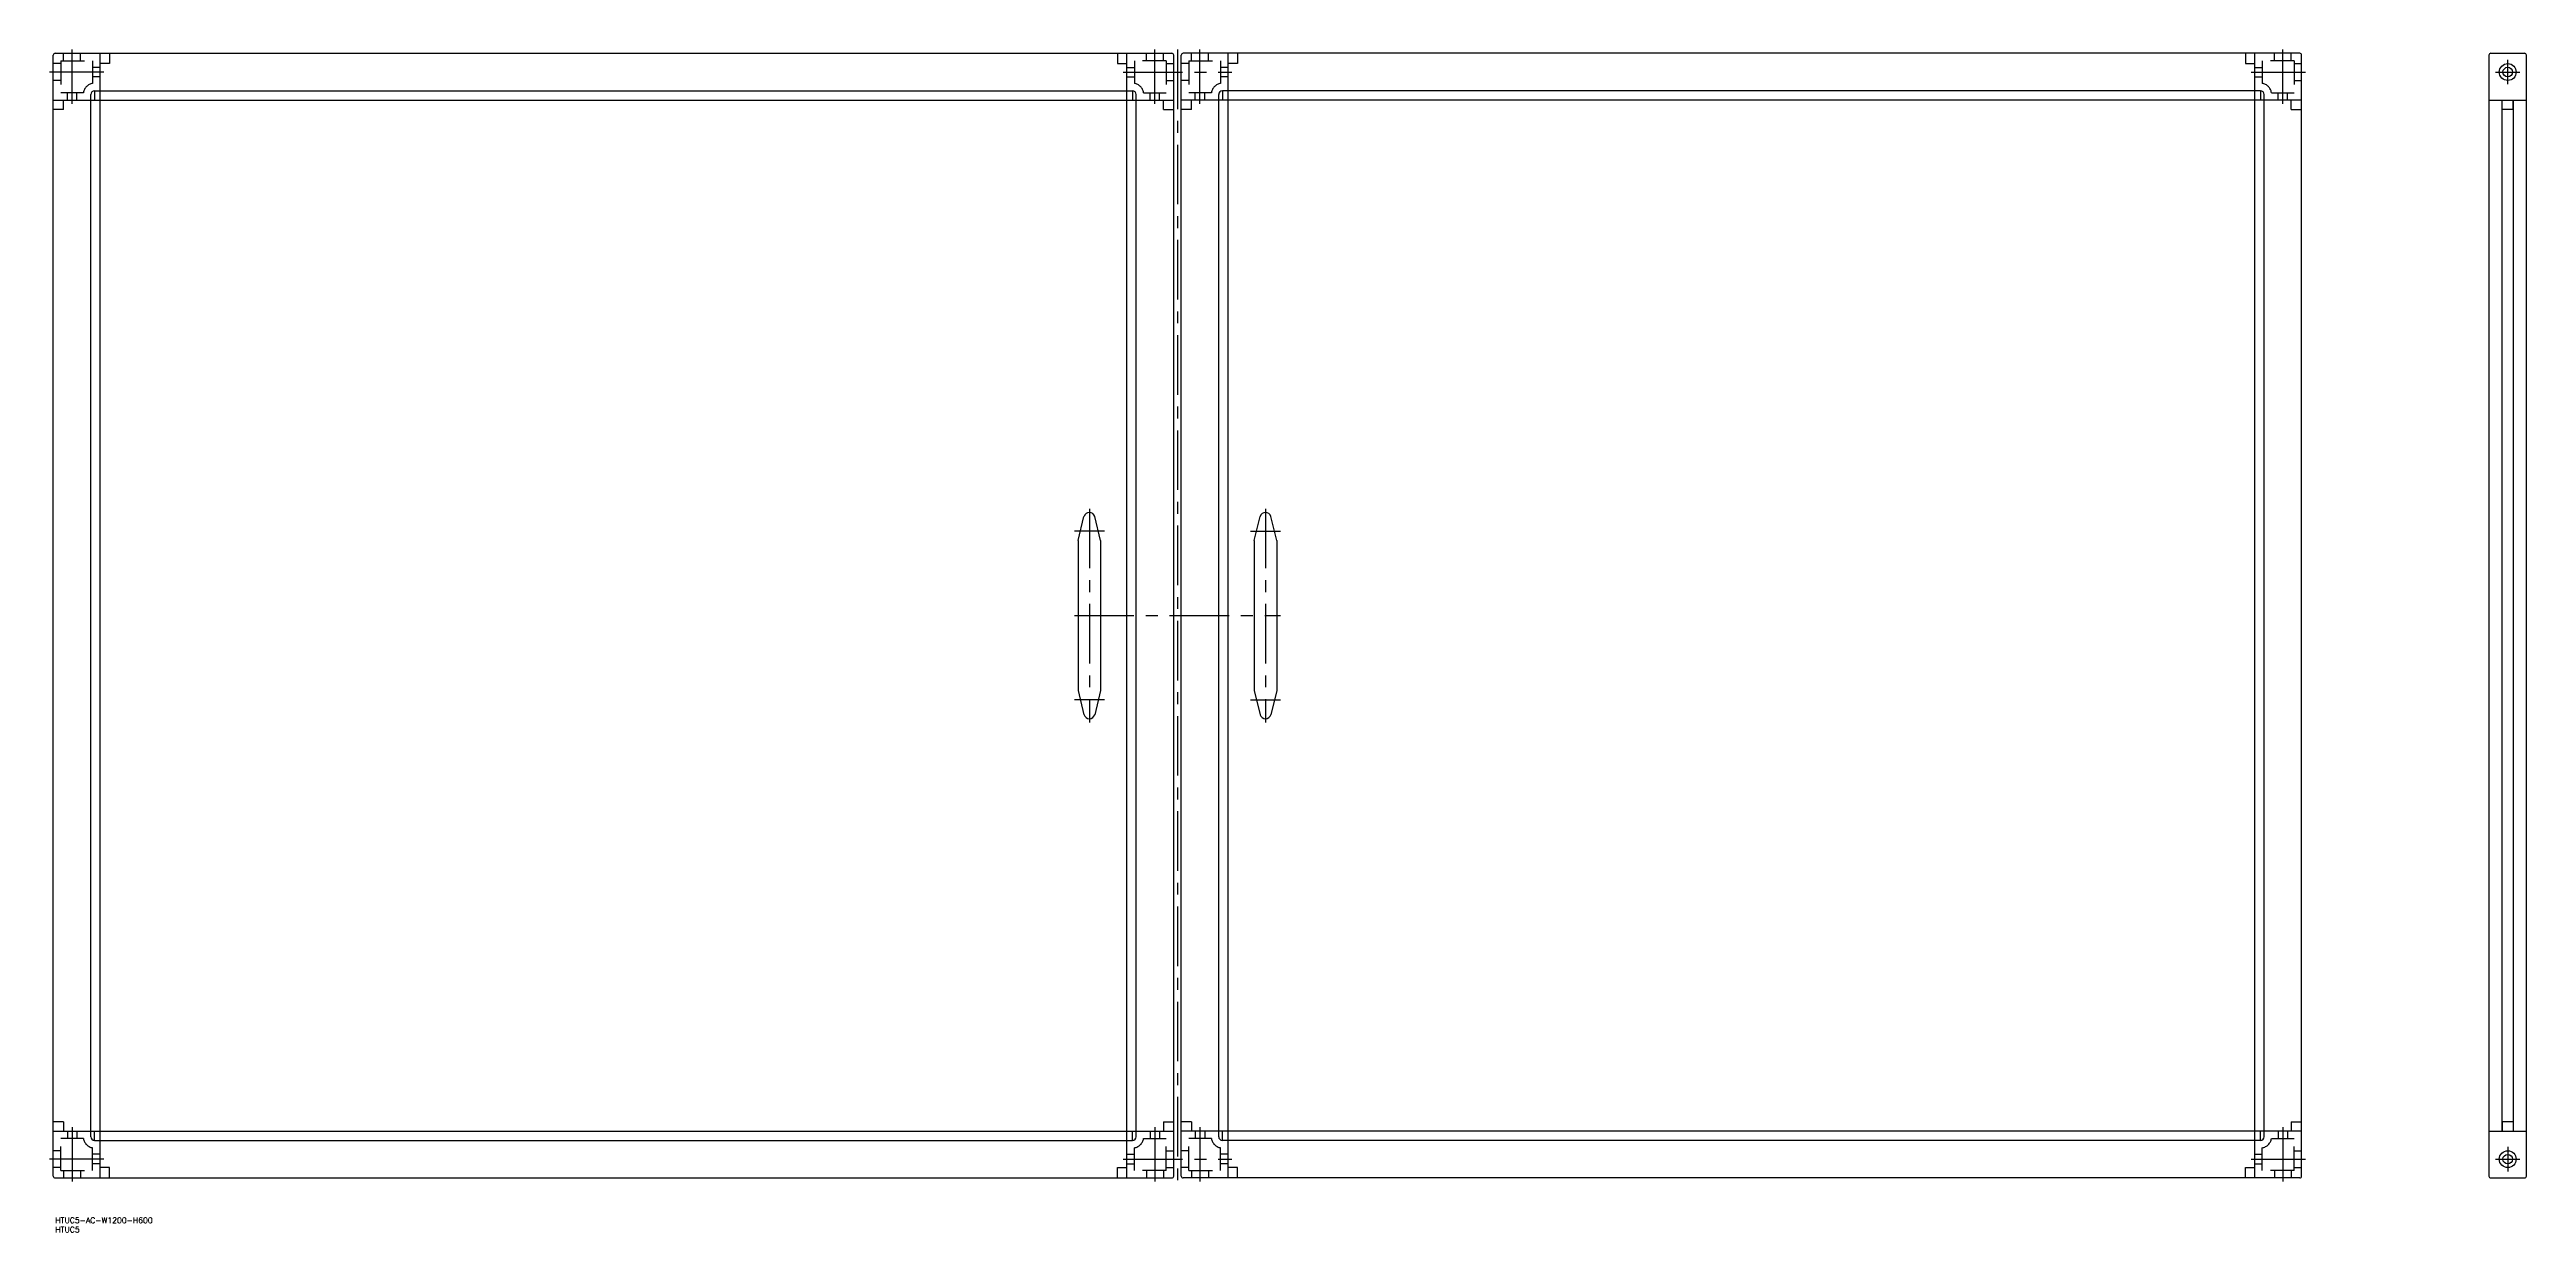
# Model space of a CAD drawing. Extents: x -602 to 720, y -29 to 602.
import ezdxf

# ---------------------------------------------------------------- set-up
doc = ezdxf.new("R2010")
doc.units = 0
doc.linetypes.add('CENTER', pattern=[50.8, 31.75, -6.35, 6.35, -6.35])
doc.linetypes.add('DASHED', pattern=[19.05, 12.7, -6.35])
doc.layers.get('0').update_dxf_attribs({"linetype": 'CONTINUOUS'})
doc.layers.add('CENTER', color=1, linetype='CENTER')
doc.styles.get("Standard").update_dxf_attribs({"font": 'txt.shx', "height": 3, "bigfont": 'bigfont.shx'})

# ---------------------------------------------------------------- blocks, each defined once
blk = doc.blocks.new('*U2')
at = {"color": 7, "linetype": 'CONTINUOUS'}
blk.add_text('HTUC5', height=3, dxfattribs=at).set_placement((-598.9, -29.1))
blk = doc.blocks.new('*U3')
at = {"color": 7, "linetype": 'CONTINUOUS'}
blk.add_text('HTUC5-AC-W1200-H600', height=3, dxfattribs=at).set_placement((-598.9, -24.1))

msp = doc.modelspace()

# ---------------------------------------------------------------- linework, layer by layer
at = {"color": 7, "linetype": 'CONTINUOUS'}
for p, q in [((-600, 1), (-600, 599)), ((-599, 600), (-3, 600)), ((-575, 0), (-575, 600)), ((-27, 0), (-27, 600)), ((-2, 1), (-2, 599)), ((2, 1), (2, 599)), ((599, 600), (3, 600)), ((27, 0), (27, 600)), ((575, 0), (575, 600)), ((600, 1), (600, 599)), ((700, 599), (700, 1)), ((701, 600), (719, 600)), ((720, 1), (720, 599)), ((-600, 575), (-2, 575)), ((-580, 22), (-580, 578)), ((-578, 580), (-24, 580)), ((-578, 580), (-578, 575)), ((-24, 580), (-24, 575)), ((-22, 22), (-22, 578)), ((600, 575), (2, 575)), ((22, 22), (22, 578)), ((578, 580), (24, 580)), ((24, 580), (24, 575)), ((578, 580), (578, 575)), ((580, 22), (580, 578)), ((700, 575), (720, 575)), ((707, 25), (707, 575)), ((707.1, 570), (707.1, 575)), ((712.9, 570), (707.1, 570)), ((712.9, 570), (712.9, 575)), ((713, 25), (713, 575)), ((-53, 340), (-49.9, 352.9)), ((-41, 340), (-44.1, 352.9)), ((41, 340), (44.1, 352.9)), ((53, 340), (49.9, 352.9)), ((-53, 340), (-53, 260)), ((-41, 340), (-41, 260)), ((41, 340), (41, 260)), ((53, 340), (53, 260)), ((-53, 260), (-49.9, 247.1)), ((-41, 260), (-44.1, 247.1)), ((41, 260), (44.1, 247.1)), ((53, 260), (49.9, 247.1)), ((707.1, 30), (707.1, 25)), ((712.9, 30), (707.1, 30)), ((712.9, 30), (712.9, 25)), ((-600, 25), (-2, 25)), ((-578, 20), (-578, 25)), ((-578, 20), (-24, 20)), ((-24, 20), (-24, 25)), ((600, 25), (2, 25)), ((24, 20), (24, 25)), ((578, 20), (24, 20)), ((578, 20), (578, 25)), ((700, 25), (720, 25)), ((-599, 0), (-3, 0)), ((599, 0), (3, 0)), ((701, 0), (719, 0))]:
    msp.add_line(p, q, dxfattribs=at)
at = {"color": 3, "linetype": 'DASHED'}
for p, q in [((-596, 596), (-596, 579)), ((-596, 596), (-579, 596)), ((-594.5, 596), (-594.5, 600)), ((-585.5, 596), (-585.5, 600)), ((-579, 596), (-579, 583.9)), ((-570, 600), (-570, 594.5)), ((-32, 600), (-32, 594.5)), ((-6, 596), (-23, 596)), ((-23, 596), (-23, 583.9)), ((-16.5, 596), (-16.5, 600)), ((-7.5, 596), (-7.5, 600)), ((-6, 596), (-6, 579)), ((6, 596), (23, 596)), ((6, 596), (6, 579)), ((7.5, 596), (7.5, 600)), ((16.5, 596), (16.5, 600)), ((23, 596), (23, 583.9)), ((32, 600), (32, 594.5)), ((570, 600), (570, 594.5)), ((596, 596), (579, 596)), ((579, 596), (579, 583.9)), ((585.5, 596), (585.5, 600)), ((594.5, 596), (594.5, 600)), ((596, 596), (596, 579)), ((-596, 594.5), (-600, 594.5)), ((-596, 585.5), (-600, 585.5)), ((-575, 592.5), (-579, 592.5)), ((-575, 587.4), (-579, 587.4)), ((-570, 594.5), (-575, 594.5)), ((-32, 594.5), (-27, 594.5)), ((-27, 592.5), (-23, 592.5)), ((-27, 587.4), (-23, 587.4)), ((-6, 594.5), (-2, 594.5)), ((-6, 585.5), (-2, 585.5)), ((6, 594.5), (2, 594.5)), ((6, 585.5), (2, 585.5)), ((27, 592.5), (23, 592.5)), ((27, 587.4), (23, 587.4)), ((32, 594.5), (27, 594.5)), ((570, 594.5), (575, 594.5)), ((575, 592.5), (579, 592.5)), ((575, 587.4), (579, 587.4)), ((596, 594.5), (600, 594.5)), ((596, 585.5), (600, 585.5)), ((-594.5, 570), (-600, 570)), ((-583.9, 579), (-596, 579)), ((-594.5, 570), (-594.5, 575)), ((-592.5, 575), (-592.5, 579)), ((-587.4, 575), (-587.4, 579)), ((-18.1, 579), (-6, 579)), ((-14.6, 575), (-14.6, 579)), ((-9.5, 575), (-9.5, 579)), ((-7.5, 570), (-7.5, 575)), ((-7.5, 570), (-2, 570)), ((7.5, 570), (2, 570)), ((18.1, 579), (6, 579)), ((7.5, 570), (7.5, 575)), ((9.5, 575), (9.5, 579)), ((14.6, 575), (14.6, 579)), ((583.9, 579), (596, 579)), ((587.4, 575), (587.4, 579)), ((592.5, 575), (592.5, 579)), ((594.5, 570), (594.5, 575)), ((594.5, 570), (600, 570)), ((-594.5, 30), (-600, 30)), ((-594.5, 30), (-594.5, 25)), ((-7.5, 30), (-2, 30)), ((-7.5, 30), (-7.5, 25)), ((7.5, 30), (2, 30)), ((7.5, 30), (7.5, 25)), ((594.5, 30), (594.5, 25)), ((594.5, 30), (600, 30)), ((-596, 14.5), (-600, 14.5)), ((-583.9, 21), (-596, 21)), ((-596, 4), (-596, 21)), ((-592.5, 25), (-592.5, 21)), ((-587.4, 25), (-587.4, 21)), ((-579, 4), (-579, 16.1)), ((-23, 4), (-23, 16.1)), ((-18.1, 21), (-6, 21)), ((-14.6, 25), (-14.6, 21)), ((-9.5, 25), (-9.5, 21)), ((-6, 4), (-6, 21)), ((-6, 14.5), (-2, 14.5)), ((6, 14.5), (2, 14.5)), ((18.1, 21), (6, 21)), ((6, 4), (6, 21)), ((9.5, 25), (9.5, 21)), ((14.6, 25), (14.6, 21)), ((23, 4), (23, 16.1)), ((579, 4), (579, 16.1)), ((583.9, 21), (596, 21)), ((587.4, 25), (587.4, 21)), ((592.5, 25), (592.5, 21)), ((596, 4), (596, 21)), ((596, 14.5), (600, 14.5)), ((-596, 5.5), (-600, 5.5)), ((-596, 4), (-579, 4)), ((-594.5, 4), (-594.5, 0)), ((-585.5, 4), (-585.5, 0)), ((-575, 12.6), (-579, 12.6)), ((-575, 7.5), (-579, 7.5)), ((-570, 5.5), (-575, 5.5)), ((-570, 0), (-570, 5.5)), ((-32, 0), (-32, 5.5)), ((-32, 5.5), (-27, 5.5)), ((-27, 12.6), (-23, 12.6)), ((-27, 7.5), (-23, 7.5)), ((-6, 4), (-23, 4)), ((-16.5, 4), (-16.5, 0)), ((-7.5, 4), (-7.5, 0)), ((-6, 5.5), (-2, 5.5)), ((6, 5.5), (2, 5.5)), ((6, 4), (23, 4)), ((7.5, 4), (7.5, 0)), ((16.5, 4), (16.5, 0)), ((27, 12.6), (23, 12.6)), ((27, 7.5), (23, 7.5)), ((32, 5.5), (27, 5.5)), ((32, 0), (32, 5.5)), ((570, 5.5), (575, 5.5)), ((570, 0), (570, 5.5)), ((575, 12.6), (579, 12.6)), ((575, 7.5), (579, 7.5)), ((596, 4), (579, 4)), ((585.5, 4), (585.5, 0)), ((594.5, 4), (594.5, 0)), ((596, 5.5), (600, 5.5))]:
    msp.add_line(p, q, dxfattribs=at)
at = {"color": 7, "linetype": 'CONTINUOUS'}
for centre, radius in [((710, 590), 4.5), ((710, 590), 2.55), ((710, 10), 4.5), ((710, 10), 2.55)]:
    msp.add_circle(centre, radius, dxfattribs=at)
for centre, radius, start, end in [((-599, 599), 1, 90, 180), ((-3, 599), 1, 0, 90), ((3, 599), 1, 90, 180), ((599, 599), 1, 0, 90), ((701, 599), 1, 90, 180), ((719, 599), 1, 0, 90), ((-578, 578), 2, 90, 180), ((-24, 578), 2, 0, 90), ((24, 578), 2, 90, 180), ((578, 578), 2, 0, 90), ((-47, 352), 3, 16.7462, 163.2538), ((47, 352), 3, 16.7462, 163.2538), ((-47, 248), 3, 196.7462, 343.2538), ((47, 248), 3, 196.7462, 343.2538), ((-578, 22), 2, 180, 270), ((-24, 22), 2, 270, 0), ((24, 22), 2, 180, 270), ((578, 22), 2, 270, 0), ((-599, 1), 1, 180, 270), ((-3, 1), 1, 270, 0), ((3, 1), 1, 180, 270), ((599, 1), 1, 270, 0), ((701, 1), 1, 180, 270), ((719, 1), 1, 270, 0)]:
    msp.add_arc(centre, radius, start, end, dxfattribs=at)
at = {"color": 3, "linetype": 'DASHED'}
for centre, start, end in [((-578, 578), 99.5941, 170.4059), ((-24, 578), 9.5941, 80.4059), ((24, 578), 99.5941, 170.4059), ((578, 578), 9.5941, 80.4059), ((-578, 22), 189.5941, 260.4059), ((-24, 22), 279.5941, 350.4059), ((24, 22), 189.5941, 260.4059), ((578, 22), 279.5941, 350.4059)]:
    msp.add_arc(centre, 6, start, end, dxfattribs=at)
at = {"layer": 'CENTER', "color": 1, "linetype": 'CENTER'}
for p, q in [((-590, 573), (-590, 602)), ((-12, 573), (-12, 602)), ((0, 602), (0, -2)), ((12, 573), (12, 602)), ((590, 573), (590, 602)), ((710, 583.5), (710, 596.5)), ((-573, 590), (-602, 590)), ((-29, 590), (29, 590)), ((573, 590), (602, 590)), ((703.5, 590), (716.5, 590)), ((-47, 357), (-47, 243)), ((47, 357), (47, 243)), ((-39, 345), (-55, 345)), ((39, 345), (55, 345)), ((-55, 300), (55, 300)), ((-39, 255), (-55, 255)), ((39, 255), (55, 255)), ((-590, 27), (-590, -2)), ((-12, 27), (-12, -2)), ((12, 27), (12, -2)), ((590, 27), (590, -2)), ((710, 16.5), (710, 3.5)), ((-573, 10), (-602, 10)), ((-29, 10), (29, 10)), ((573, 10), (602, 10)), ((703.5, 10), (716.5, 10))]:
    msp.add_line(p, q, dxfattribs=at)

# ---------------------------------------------------------------- block references
at = {"color": 7, "linetype": 'CONTINUOUS'}
for name in ['*U3', '*U2']:
    msp.add_blockref(name, (0, 0), dxfattribs=at)

doc.saveas('drawing.dxf')
